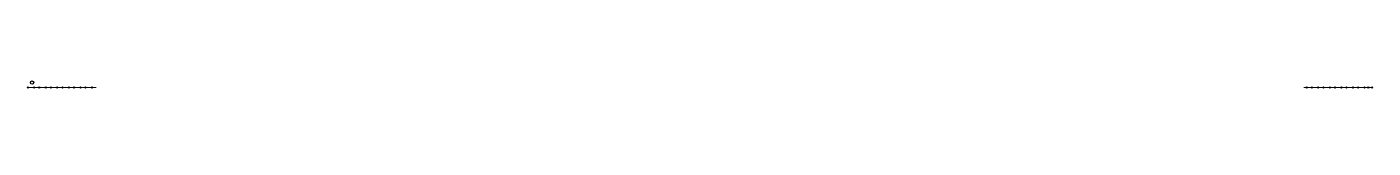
# Model space of a CAD drawing. Header units: millimetres. Extents: x 4893 to 477136, y -248774 to -84814.
# Drawn here: x 104075 to 396153, y -109152 to -108912 of the extents above; entities that cross this region are included whole.
import ezdxf

# ---------------------------------------------------------------- set-up
doc = ezdxf.new("R2010")
doc.units = ezdxf.units.MM
doc.layers.add('GC-BICH NEO', color=6, linetype='Continuous')
doc.layers.add('GC-HOP 40x60 GIA CUONG', color=1, linetype='Continuous')

msp = doc.modelspace()

# ---------------------------------------------------------------- linework, layer by layer
at = {"layer": 'GC-BICH NEO'}
msp.add_circle((105189, -107964), 350, dxfattribs=at)
at = {"layer": 'GC-HOP 40x60 GIA CUONG', "const_width": 150}
for points in [[(104150, -109032), (119150, -109032)], [(381078, -109032), (396078, -109032)]]:
    msp.add_lwpolyline(points, dxfattribs=at)
at = {"layer": 'GC-HOP 40x60 GIA CUONG'}
for centre in [(104250, -109032), (105640, -109032), (106760, -109032), (108150, -109032), (109270, -109032), (110660, -109032), (111780, -109032), (113170, -109032), (114290, -109032), (115680, -109032), (116800, -109032), (118190, -109032), (381745, -109032), (382865, -109032), (384255, -109032), (385375, -109032), (386765, -109032), (387885, -109032), (389275, -109032), (390395, -109032), (391785, -109032), (392905, -109032), (394295, -109032), (395113, -109032), (395978, -109032)]:
    msp.add_circle(centre, 120, dxfattribs=at)

doc.saveas('drawing.dxf')
